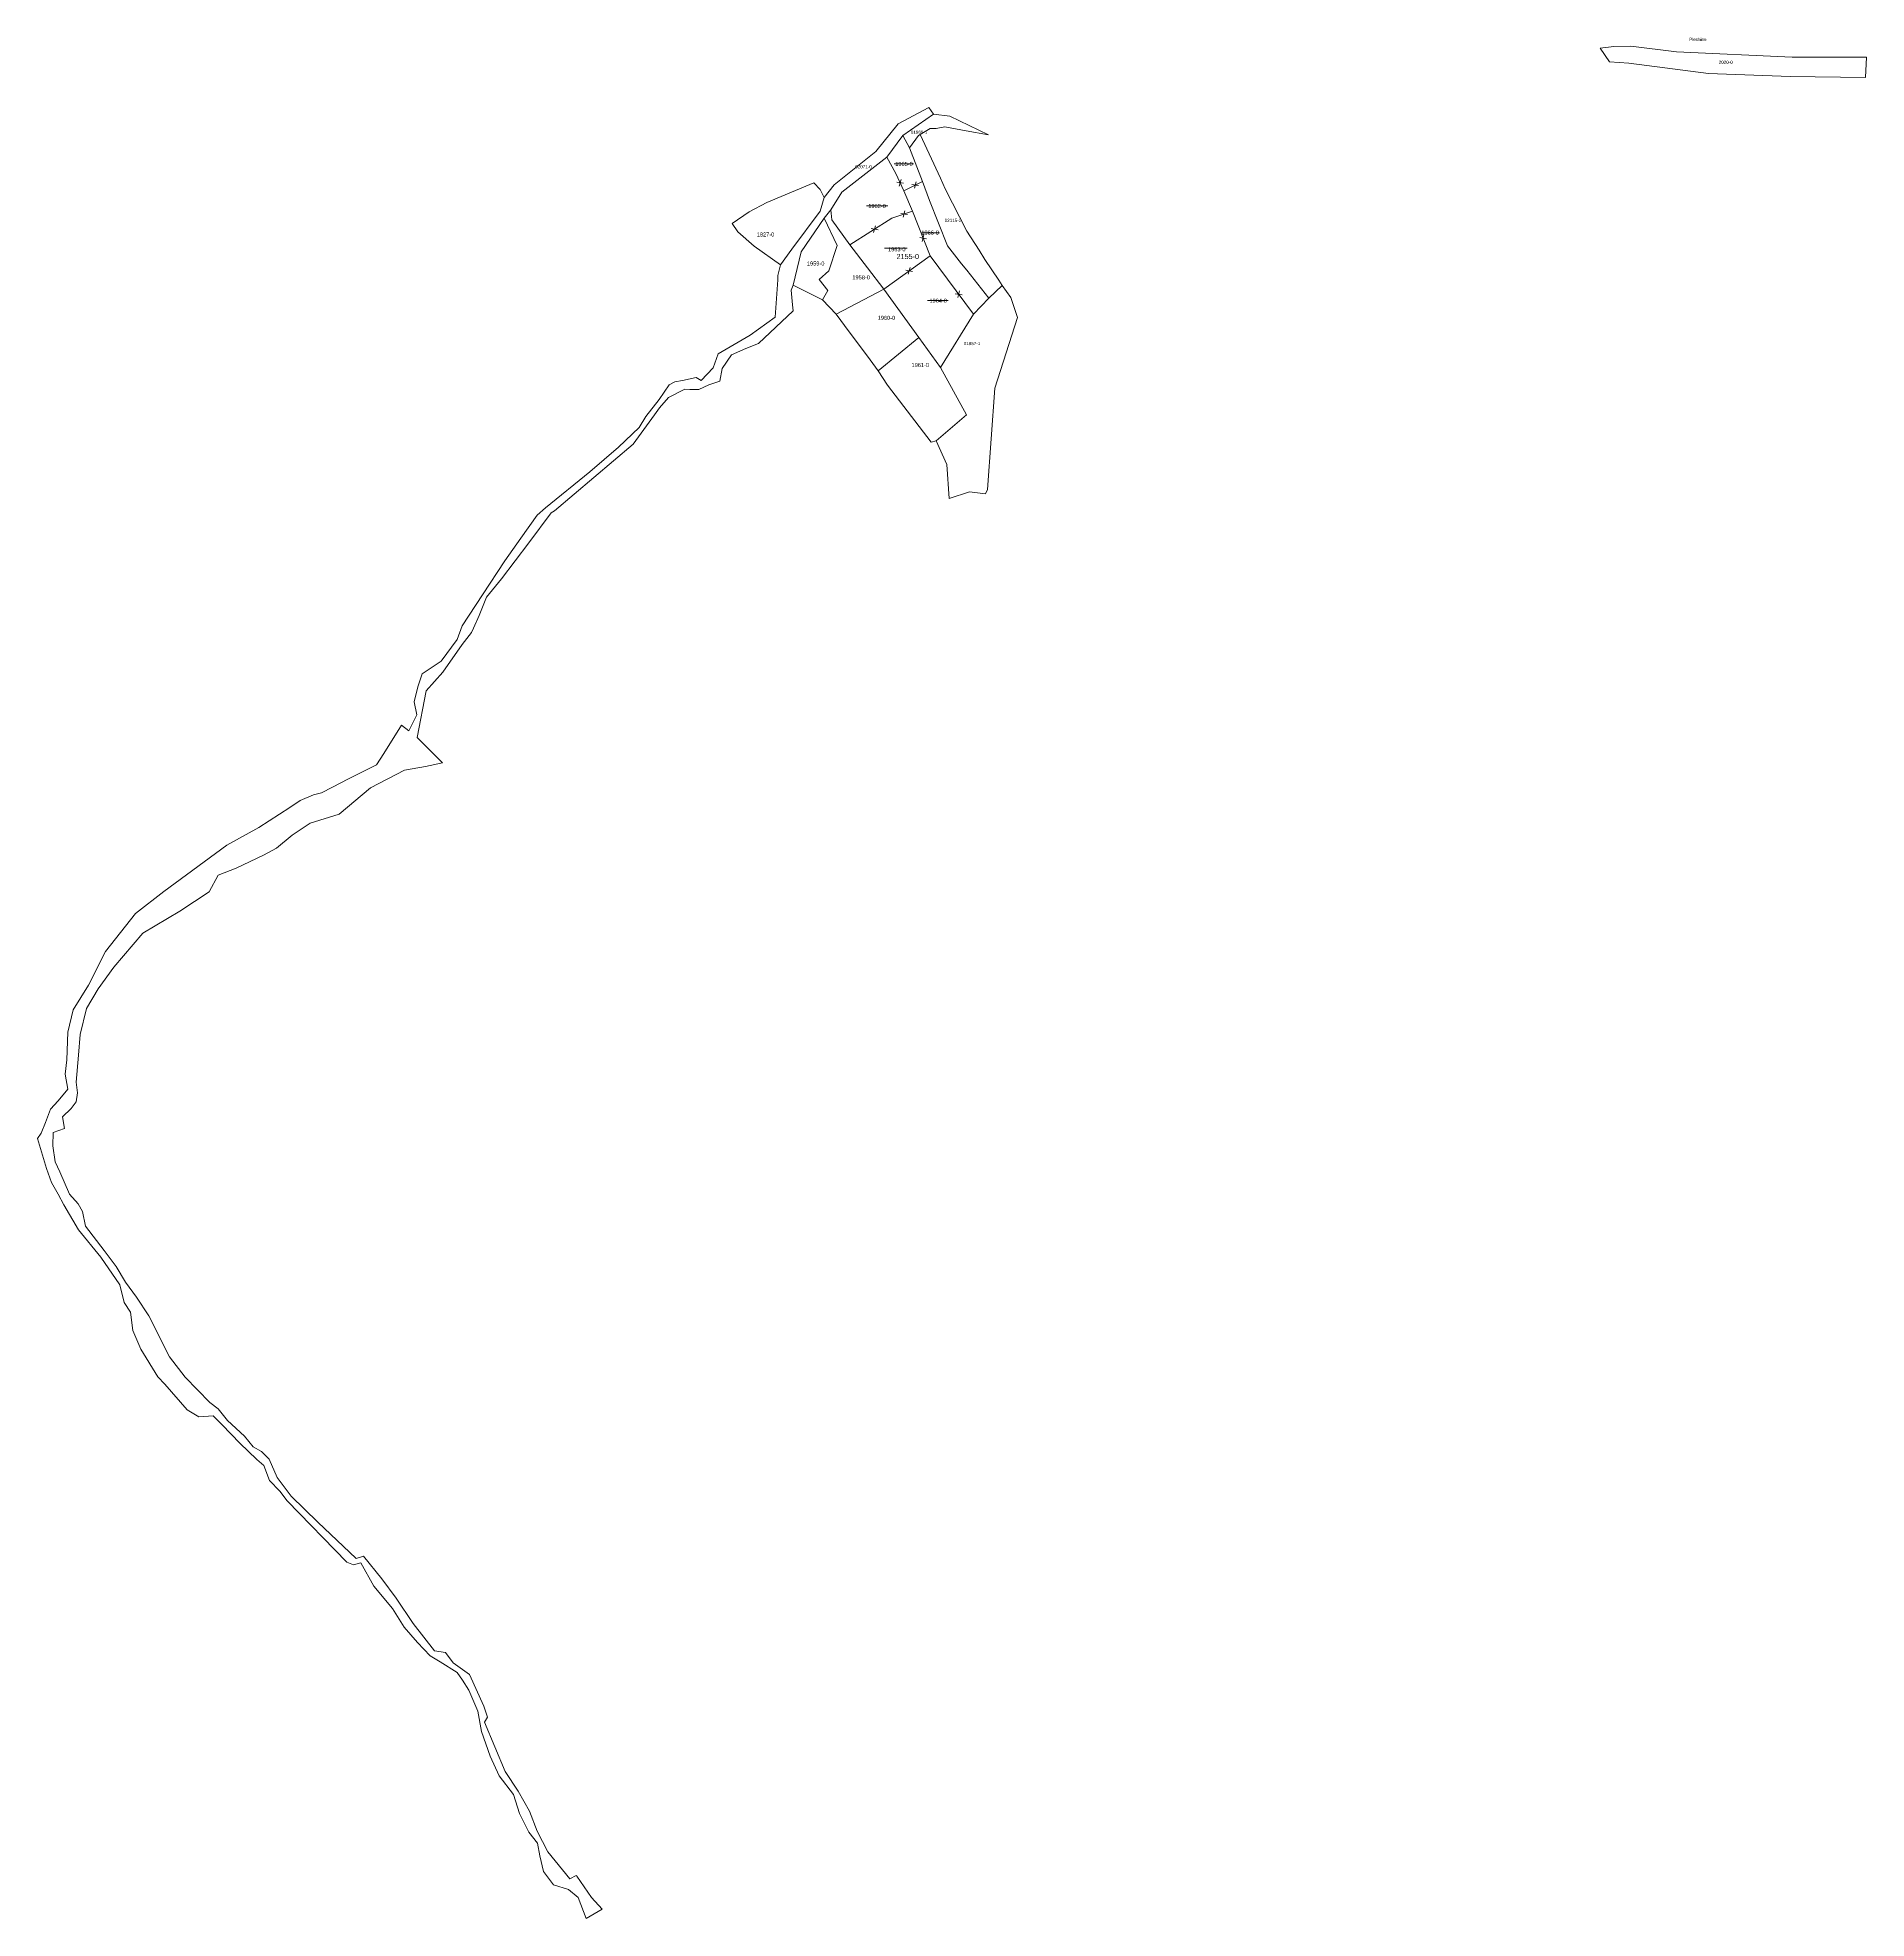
# Model space of a CAD drawing. Header units: metres. Extents: x 7509010 to 7511825, y 4688301 to 4691181.
# Drawn here: x 7509125 to 7510259, y 4688301 to 4689468 of the extents above; entities that cross this region are included whole.
import ezdxf
from ezdxf.enums import TextEntityAlignment as Align

# ---------------------------------------------------------------- set-up
doc = ezdxf.new("R2010")
doc.units = ezdxf.units.M
doc.layers.get('0').update_dxf_attribs({"lineweight": 0})
for name, color, linetype, lineweight in [('nr parc fqinj', 8, 'Continuous', 0), ('Nr Parceles Baze', 7, 'Continuous', 0), ('nr te ri bashkimi', 1, 'Continuous', 0), ('Par-Baz', 7, 'Continuous', 0), ('parc fqinje', 8, 'Continuous', 0), ('parc re  poligon', 1, 'Continuous', 0), ('Parcela Baze', 7, 'Continuous', 0)]:
    doc.layers.add(name, color=color, linetype=linetype, lineweight=lineweight)
doc.styles.get("Standard").update_dxf_attribs({"font": 'arial.ttf'})

# ---------------------------------------------------------------- blocks, each defined once
blk = doc.blocks.new('ACMAP_ANN_TEMPLATE_PIN-SUN')
blk.add_attdef('PIN', text='', height=2).set_placement((366708.2, 310584.2), align=Align.MIDDLE)

msp = doc.modelspace()

# ---------------------------------------------------------------- linework, layer by layer
at = {"flags": 128}
msp.add_lwpolyline([(7509679, 4689216.6), (7509669.4, 4689229.1)], dxfattribs=at)
at = {"layer": 'Par-Baz', "flags": 128}
msp.add_lwpolyline([(7510093.9, 4689461.1), (7510102.4, 4689462), (7510113, 4689462.2), (7510141.3, 4689458.7), (7510213.1, 4689455.4), (7510259.1, 4689455.4), (7510258.5, 4689442.9), (7510211.8, 4689443.4), (7510161.1, 4689445.3), (7510111.7, 4689451.7), (7510099.8, 4689452.6), (7510093.9, 4689461.1)], dxfattribs=at)
at = {"layer": 'parc fqinje'}
for points in [[(7509464.9, 4688300.7), (7509460.1, 4688313.7), (7509454.1, 4688318.6), (7509444.7, 4688321.6), (7509438.6, 4688329.8), (7509436.2, 4688339.6), (7509434.8, 4688347.4), (7509429.4, 4688354.3), (7509423.6, 4688365.7), (7509419.8, 4688377.6), (7509411, 4688389.1), (7509405.4, 4688401.3), (7509400, 4688416.7), (7509397.7, 4688429.2), (7509392.1, 4688442.3), (7509388.2, 4688448.5), (7509384.9, 4688453.3), (7509374.5, 4688459.9), (7509368.3, 4688463.6), (7509360.4, 4688471.8), (7509352.1, 4688481.3), (7509344.9, 4688493), (7509333.3, 4688506.8), (7509325.1, 4688521.3), (7509320.7, 4688520.1), (7509316.6, 4688521.8), (7509279.5, 4688559.8), (7509274.9, 4688565.8), (7509268.6, 4688572.3), (7509265, 4688581.6), (7509260.7, 4688585.4), (7509250.2, 4688595.6), (7509239.1, 4688607), (7509233.6, 4688612.5), (7509224.7, 4688611.8), (7509217.5, 4688616.3), (7509203.6, 4688632.1), (7509199.3, 4688636.7), (7509188.7, 4688653.8), (7509183.7, 4688665.4), (7509182.4, 4688676.8), (7509178.3, 4688682.9), (7509175.7, 4688693.8), (7509163.9, 4688711), (7509150, 4688728), (7509140.9, 4688743.4), (7509137.5, 4688750), (7509133.3, 4688757.2), (7509130.2, 4688765.9), (7509124.7, 4688784.5), (7509127, 4688787.8), (7509129.6, 4688794.6), (7509132.6, 4688802.7), (7509137.5, 4688808), (7509143.4, 4688815.1), (7509141.7, 4688824.4), (7509142.8, 4688833.3), (7509143.5, 4688850.5), (7509146.7, 4688864.5), (7509156.2, 4688879.7), (7509166.8, 4688900.7), (7509185.5, 4688924.1), (7509203.1, 4688937.8), (7509242.1, 4688966.5), (7509262, 4688977.5), (7509281.1, 4688989.9), (7509287.6, 4688994.2), (7509295.8, 4688997.8), (7509300.9, 4688999), (7509307.7, 4689002.5), (7509317.6, 4689007.8), (7509334.9, 4689016.4), (7509339.4, 4689023.5), (7509350.4, 4689041), (7509354.9, 4689037.6), (7509359.9, 4689047.4), (7509358.2, 4689055.5), (7509360.6, 4689064.9), (7509363.2, 4689072.9), (7509375, 4689080.8), (7509385, 4689094.2), (7509388, 4689102.6), (7509400.6, 4689121.9), (7509414.5, 4689142.9), (7509424.5, 4689157.1), (7509434.6, 4689171.4), (7509439.7, 4689175.9), (7509467.2, 4689198.2), (7509485, 4689213.5), (7509497.8, 4689225.6), (7509502, 4689232.6), (7509510.2, 4689243.1), (7509516.5, 4689252.1), (7509520, 4689254), (7509524.7, 4689254.9), (7509533.3, 4689256.7), (7509536.4, 4689254.8), (7509543.7, 4689262.7), (7509546.8, 4689271.4), (7509566.6, 4689283), (7509582.2, 4689294.1), (7509583.9, 4689317.3), (7509583.8, 4689320), (7509585.5, 4689326.6), (7509592.5, 4689336.4), (7509610.1, 4689359.9), (7509612.5, 4689368.4), (7509618.9, 4689376.2), (7509644.6, 4689397), (7509658.6, 4689414.2), (7509677.5, 4689424.2), (7509680.5, 4689420.1), (7509661.4, 4689406.9), (7509651.5, 4689393.5), (7509623.5, 4689371.7), (7509616.8, 4689360.7), (7509612.7, 4689355.5), (7509598.4, 4689334.7), (7509593.3, 4689314), (7509592.9, 4689312.9), (7509592.1, 4689311), (7509592.9, 4689301.8), (7509593.3, 4689298), (7509571.9, 4689277.9), (7509564.1, 4689274.7), (7509555.2, 4689270.8), (7509549.3, 4689262.3), (7509547.9, 4689254.4), (7509541.1, 4689252.2), (7509534.8, 4689249.2), (7509529.3, 4689249.2), (7509526.1, 4689249.4), (7509516.1, 4689244.3), (7509510.5, 4689238), (7509507.3, 4689233.6), (7509494.2, 4689215.4), (7509445.3, 4689173.9), (7509443.3, 4689172.8), (7509429.5, 4689154.1), (7509412.4, 4689131.8), (7509403.1, 4689120.4), (7509398.5, 4689109), (7509395, 4689101.3), (7509393.8, 4689098.5), (7509388.1, 4689091), (7509376.1, 4689073.8), (7509365.8, 4689062.4), (7509360.2, 4689033.3), (7509375.8, 4689017.6), (7509365.3, 4689015.4), (7509352.3, 4689013), (7509331.1, 4689002.2), (7509311.7, 4688985.7), (7509293.7, 4688980.2), (7509282.6, 4688972.8), (7509272.8, 4688964.7), (7509264.9, 4688960.3), (7509247.8, 4688952.3), (7509236.7, 4688947.9), (7509231.1, 4688937.6), (7509213, 4688925.7), (7509189.9, 4688911.9), (7509172, 4688890.9), (7509162.3, 4688877.5), (7509155.1, 4688865.2), (7509151, 4688849), (7509150, 4688836.3), (7509148.7, 4688819.6), (7509149.5, 4688813), (7509148.7, 4688807.3), (7509145.6, 4688803.1), (7509140.2, 4688798), (7509141.3, 4688790.7), (7509134.3, 4688788.2), (7509134.2, 4688780.1), (7509135.6, 4688770.1), (7509138.5, 4688763.9), (7509144.4, 4688750), (7509149.8, 4688744.1), (7509152.6, 4688739.2), (7509154.4, 4688730.2), (7509165.9, 4688715), (7509173.5, 4688705.2), (7509179.2, 4688695.5), (7509186, 4688686.1), (7509193.6, 4688674.6), (7509206.5, 4688649.2), (7509216.2, 4688636.6), (7509231.6, 4688620.8), (7509236.8, 4688616.8), (7509242.5, 4688609.6), (7509253, 4688599.9), (7509258.4, 4688593.2), (7509263.5, 4688590.4), (7509268.3, 4688585.6), (7509273.3, 4688574.2), (7509282, 4688562.7), (7509298.5, 4688546.5), (7509322.3, 4688524), (7509326.8, 4688525.4), (7509338.2, 4688511.4), (7509347.2, 4688499.3), (7509357.6, 4688483.6), (7509370.9, 4688466.8), (7509377.8, 4688465.7), (7509382.4, 4688459.2), (7509392.5, 4688452), (7509401.5, 4688432.3), (7509403.7, 4688425.5), (7509402, 4688422.5), (7509414.7, 4688391.9), (7509422.8, 4688379.7), (7509429.8, 4688367.3), (7509434.6, 4688354.9), (7509441.1, 4688342.1), (7509454.8, 4688325.3), (7509458.7, 4688327.4), (7509459.1, 4688327.1), (7509459.1, 4688327), (7509468.3, 4688313.6), (7509474.9, 4688306.4), (7509464.9, 4688300.7)], [(7509682, 4689411.3), (7509678.4, 4689411.3), (7509672.2, 4689407.4), (7509671.2, 4689406.8), (7509665.6, 4689399.2), (7509661.4, 4689406.9), (7509680.5, 4689420.1), (7509690.6, 4689418.9), (7509714.5, 4689407.3), (7509700.7, 4689409.8), (7509687.5, 4689412.2), (7509682, 4689411.3)], [(7509672.2, 4689407.4), (7509684.7, 4689380.3), (7509687.7, 4689373.8), (7509701.1, 4689347.5), (7509708.8, 4689335.7), (7509712.2, 4689330), (7509721, 4689317.1), (7509723.1, 4689313.9), (7509714.8, 4689306), (7509701, 4689323.3), (7509697.7, 4689327.2), (7509689.1, 4689338.4), (7509678, 4689366.5), (7509673.5, 4689378.4), (7509665.6, 4689399.2), (7509671.2, 4689406.8), (7509672.2, 4689407.4)], [(7509723.1, 4689313.9), (7509728.3, 4689306.3), (7509732.6, 4689294), (7509718.4, 4689250.2), (7509714, 4689187.3), (7509712.6, 4689184.6), (7509702.7, 4689185.7), (7509690.2, 4689181.6), (7509688.6, 4689202.7), (7509682.1, 4689217.4), (7509700.9, 4689233.6), (7509684.8, 4689263), (7509705.2, 4689296), (7509714.8, 4689306), (7509723.1, 4689313.9)]]:
    msp.add_lwpolyline(points, close=True, dxfattribs=at)
for points in [[(7509598.4, 4689334.7), (7509612.7, 4689355.5), (7509620.6, 4689338.6), (7509615.6, 4689322.8), (7509609.6, 4689317.6), (7509614.9, 4689310.8), (7509611.5, 4689305), (7509593.3, 4689314), (7509598.4, 4689334.7)], [(7509649.6, 4689311.6), (7509620.1, 4689296), (7509611.5, 4689305), (7509614.9, 4689310.8), (7509609.6, 4689317.6), (7509615.6, 4689322.8), (7509620.6, 4689338.6), (7509612.7, 4689355.5), (7509616.8, 4689360.7), (7509617.3, 4689354.5), (7509628.5, 4689339), (7509639.4, 4689324.7), (7509649.6, 4689311.6)], [(7509649.6, 4689311.6), (7509671.3, 4689281.5), (7509646.2, 4689260.8), (7509639.4, 4689269.9), (7509628.2, 4689285.1), (7509620.1, 4689296), (7509649.6, 4689311.6)], [(7509646.2, 4689260.8), (7509671.3, 4689281.5), (7509684.8, 4689263), (7509700.9, 4689233.6), (7509682.1, 4689217.4), (7509679, 4689216.6), (7509651.8, 4689252), (7509646.2, 4689260.8)]]:
    msp.add_lwpolyline(points, dxfattribs=at)
at = {"layer": 'parc re  poligon'}
msp.add_lwpolyline([(7509651.5, 4689393.5), (7509661.4, 4689406.9), (7509665.6, 4689399.2), (7509673.5, 4689378.4), (7509678, 4689366.5), (7509689.1, 4689338.4), (7509697.7, 4689327.2), (7509701, 4689323.3), (7509714.8, 4689306), (7509705.2, 4689296), (7509684.8, 4689263), (7509671.3, 4689281.5), (7509649.6, 4689311.6), (7509639.4, 4689324.7), (7509628.5, 4689339), (7509617.3, 4689354.5), (7509616.8, 4689360.7), (7509623.5, 4689371.7)], close=True, dxfattribs=at)
at = {"layer": 'parc re  poligon', "flags": 128}
for points in [[(7509656.1, 4689389.2), (7509668.1, 4689389.2)], [(7509661.8, 4689377.2), (7509657.6, 4689377.9)], [(7509660.3, 4689379.6), (7509659.1, 4689375.5)], [(7509671.2, 4689375.8), (7509667, 4689376.5)], [(7509669.7, 4689378.2), (7509668.6, 4689374.1)], [(7509638.9, 4689363.2), (7509652.1, 4689363.2)], [(7509664.3, 4689357.8), (7509660.1, 4689358.5)], [(7509662.7, 4689360.2), (7509661.6, 4689356.1)], [(7509646, 4689348.4), (7509641.8, 4689349.1)], [(7509644.5, 4689350.9), (7509643.3, 4689346.7)], [(7509676.1, 4689342.8), (7509671.9, 4689343.6)], [(7509673.2, 4689346.5), (7509684.1, 4689346.5)], [(7509674.5, 4689345.3), (7509673.4, 4689341.1)], [(7509650.1, 4689336.9), (7509664.1, 4689336.9)], [(7509667.4, 4689322.5), (7509663.2, 4689323.3)], [(7509665.9, 4689325), (7509664.7, 4689320.8)], [(7509698.2, 4689308), (7509693.9, 4689308.7)], [(7509696.6, 4689310.4), (7509695.5, 4689306.3)], [(7509676.8, 4689304.5), (7509689.6, 4689304.5)]]:
    msp.add_lwpolyline(points, dxfattribs=at)
at = {"layer": 'Parcela Baze'}
for points in [[(7509673.5, 4689378.4), (7509662, 4689372.5), (7509657.1, 4689383.3), (7509651.5, 4689393.5), (7509661.4, 4689406.9), (7509665.6, 4689399.2), (7509673.5, 4689378.4)], [(7509662, 4689372.5), (7509667.3, 4689359.9), (7509654.5, 4689355.5), (7509628.5, 4689339), (7509617.3, 4689354.5), (7509616.8, 4689360.7), (7509623.5, 4689371.7), (7509651.5, 4689393.5), (7509657.1, 4689383.3), (7509662, 4689372.5)], [(7509585.5, 4689326.6), (7509569.1, 4689338.3), (7509559.1, 4689347.1), (7509555.6, 4689352.2), (7509566, 4689359.6), (7509577, 4689365.3), (7509606.2, 4689377.4), (7509610.1, 4689373.3), (7509612.5, 4689368.4), (7509610.1, 4689359.9), (7509592.5, 4689336.4), (7509585.5, 4689326.6)], [(7509705.2, 4689296), (7509678.4, 4689332.2), (7509667.3, 4689359.9), (7509662, 4689372.5), (7509673.5, 4689378.4), (7509678, 4689366.5), (7509689.1, 4689338.4), (7509697.7, 4689327.2), (7509701, 4689323.3), (7509714.8, 4689306), (7509705.2, 4689296)], [(7509678.4, 4689332.2), (7509649.6, 4689311.6), (7509639.4, 4689324.7), (7509628.5, 4689339), (7509654.5, 4689355.5), (7509667.3, 4689359.9), (7509678.4, 4689332.2)], [(7509671.3, 4689281.5), (7509649.6, 4689311.6), (7509678.4, 4689332.2), (7509705.2, 4689296), (7509684.8, 4689263), (7509671.3, 4689281.5)]]:
    msp.add_lwpolyline(points, dxfattribs=at)

# ---------------------------------------------------------------- block references
at = {"layer": 'nr parc fqinj'}
ref = msp.add_blockref('ACMAP_ANN_TEMPLATE_PIN-SUN', (7216305, 4440941.5), dxfattribs=dict(at, xscale=0.8, yscale=0.8, zscale=0.8))
ref.add_attrib('PIN', '01969-1', dxfattribs={"layer": '0', "height": 2}).set_placement((7509671.5, 4689408.9), align=Align.MIDDLE)
ref = msp.add_blockref('ACMAP_ANN_TEMPLATE_PIN-SUN', (7216270.4, 4440920.1), dxfattribs=dict(at, xscale=0.8, yscale=0.8, zscale=0.8))
ref.add_attrib('PIN', '02071-0', dxfattribs={"layer": '0', "height": 2}).set_placement((7509637, 4689387.5), align=Align.MIDDLE)
ref = msp.add_blockref('ACMAP_ANN_TEMPLATE_PIN-SUN', (7216326, 4440886.8), dxfattribs=dict(at, xscale=0.8, yscale=0.8, zscale=0.8))
ref.add_attrib('PIN', '02115-2', dxfattribs={"layer": '0', "height": 2}).set_placement((7509692.5, 4689354.2), align=Align.MIDDLE)
ref = msp.add_blockref('ACMAP_ANN_TEMPLATE_PIN-SUN', (7216337.8, 4440810.5), dxfattribs=dict(at, xscale=0.8, yscale=0.8, zscale=0.8))
ref.add_attrib('PIN', '01957-1', dxfattribs={"layer": '0', "height": 2}).set_placement((7509704.3, 4689277.8), align=Align.MIDDLE)

# ---------------------------------------------------------------- texts
for s, p in [('1959-0', (7509601.9, 4689326.2)), ('1958-0', (7509630.1, 4689317.6)), ('1960-0', (7509645.8, 4689292.5)), ('1961-0', (7509666.8, 4689263.2))]:
    msp.add_text(s, height=2.5, dxfattribs=at).set_placement(p)
at = {"layer": 'Nr Parceles Baze'}
for s, height, p in [('Pleshine', 2, (7510149.2, 4689465.5)), ('2020-0', 2, (7510167.5, 4689451.3)), ('1965-0', 2.5, (7509656.7, 4689388)), ('1962-0', 2.5, (7509640, 4689361.9)), ('1827-0', 2.5, (7509570.8, 4689344.2)), ('1966-0', 2.5, (7509672.9, 4689345.4)), ('1963-0', 2.5, (7509652.2, 4689335)), ('1964-0', 2.5, (7509677.9, 4689303.1))]:
    msp.add_text(s, height=height, dxfattribs=at).set_placement(p)
at = {"layer": 'nr te ri bashkimi'}
msp.add_text('2155-0', height=3.2, dxfattribs=at).set_placement((7509657.5, 4689330.2))

doc.saveas('drawing.dxf')
